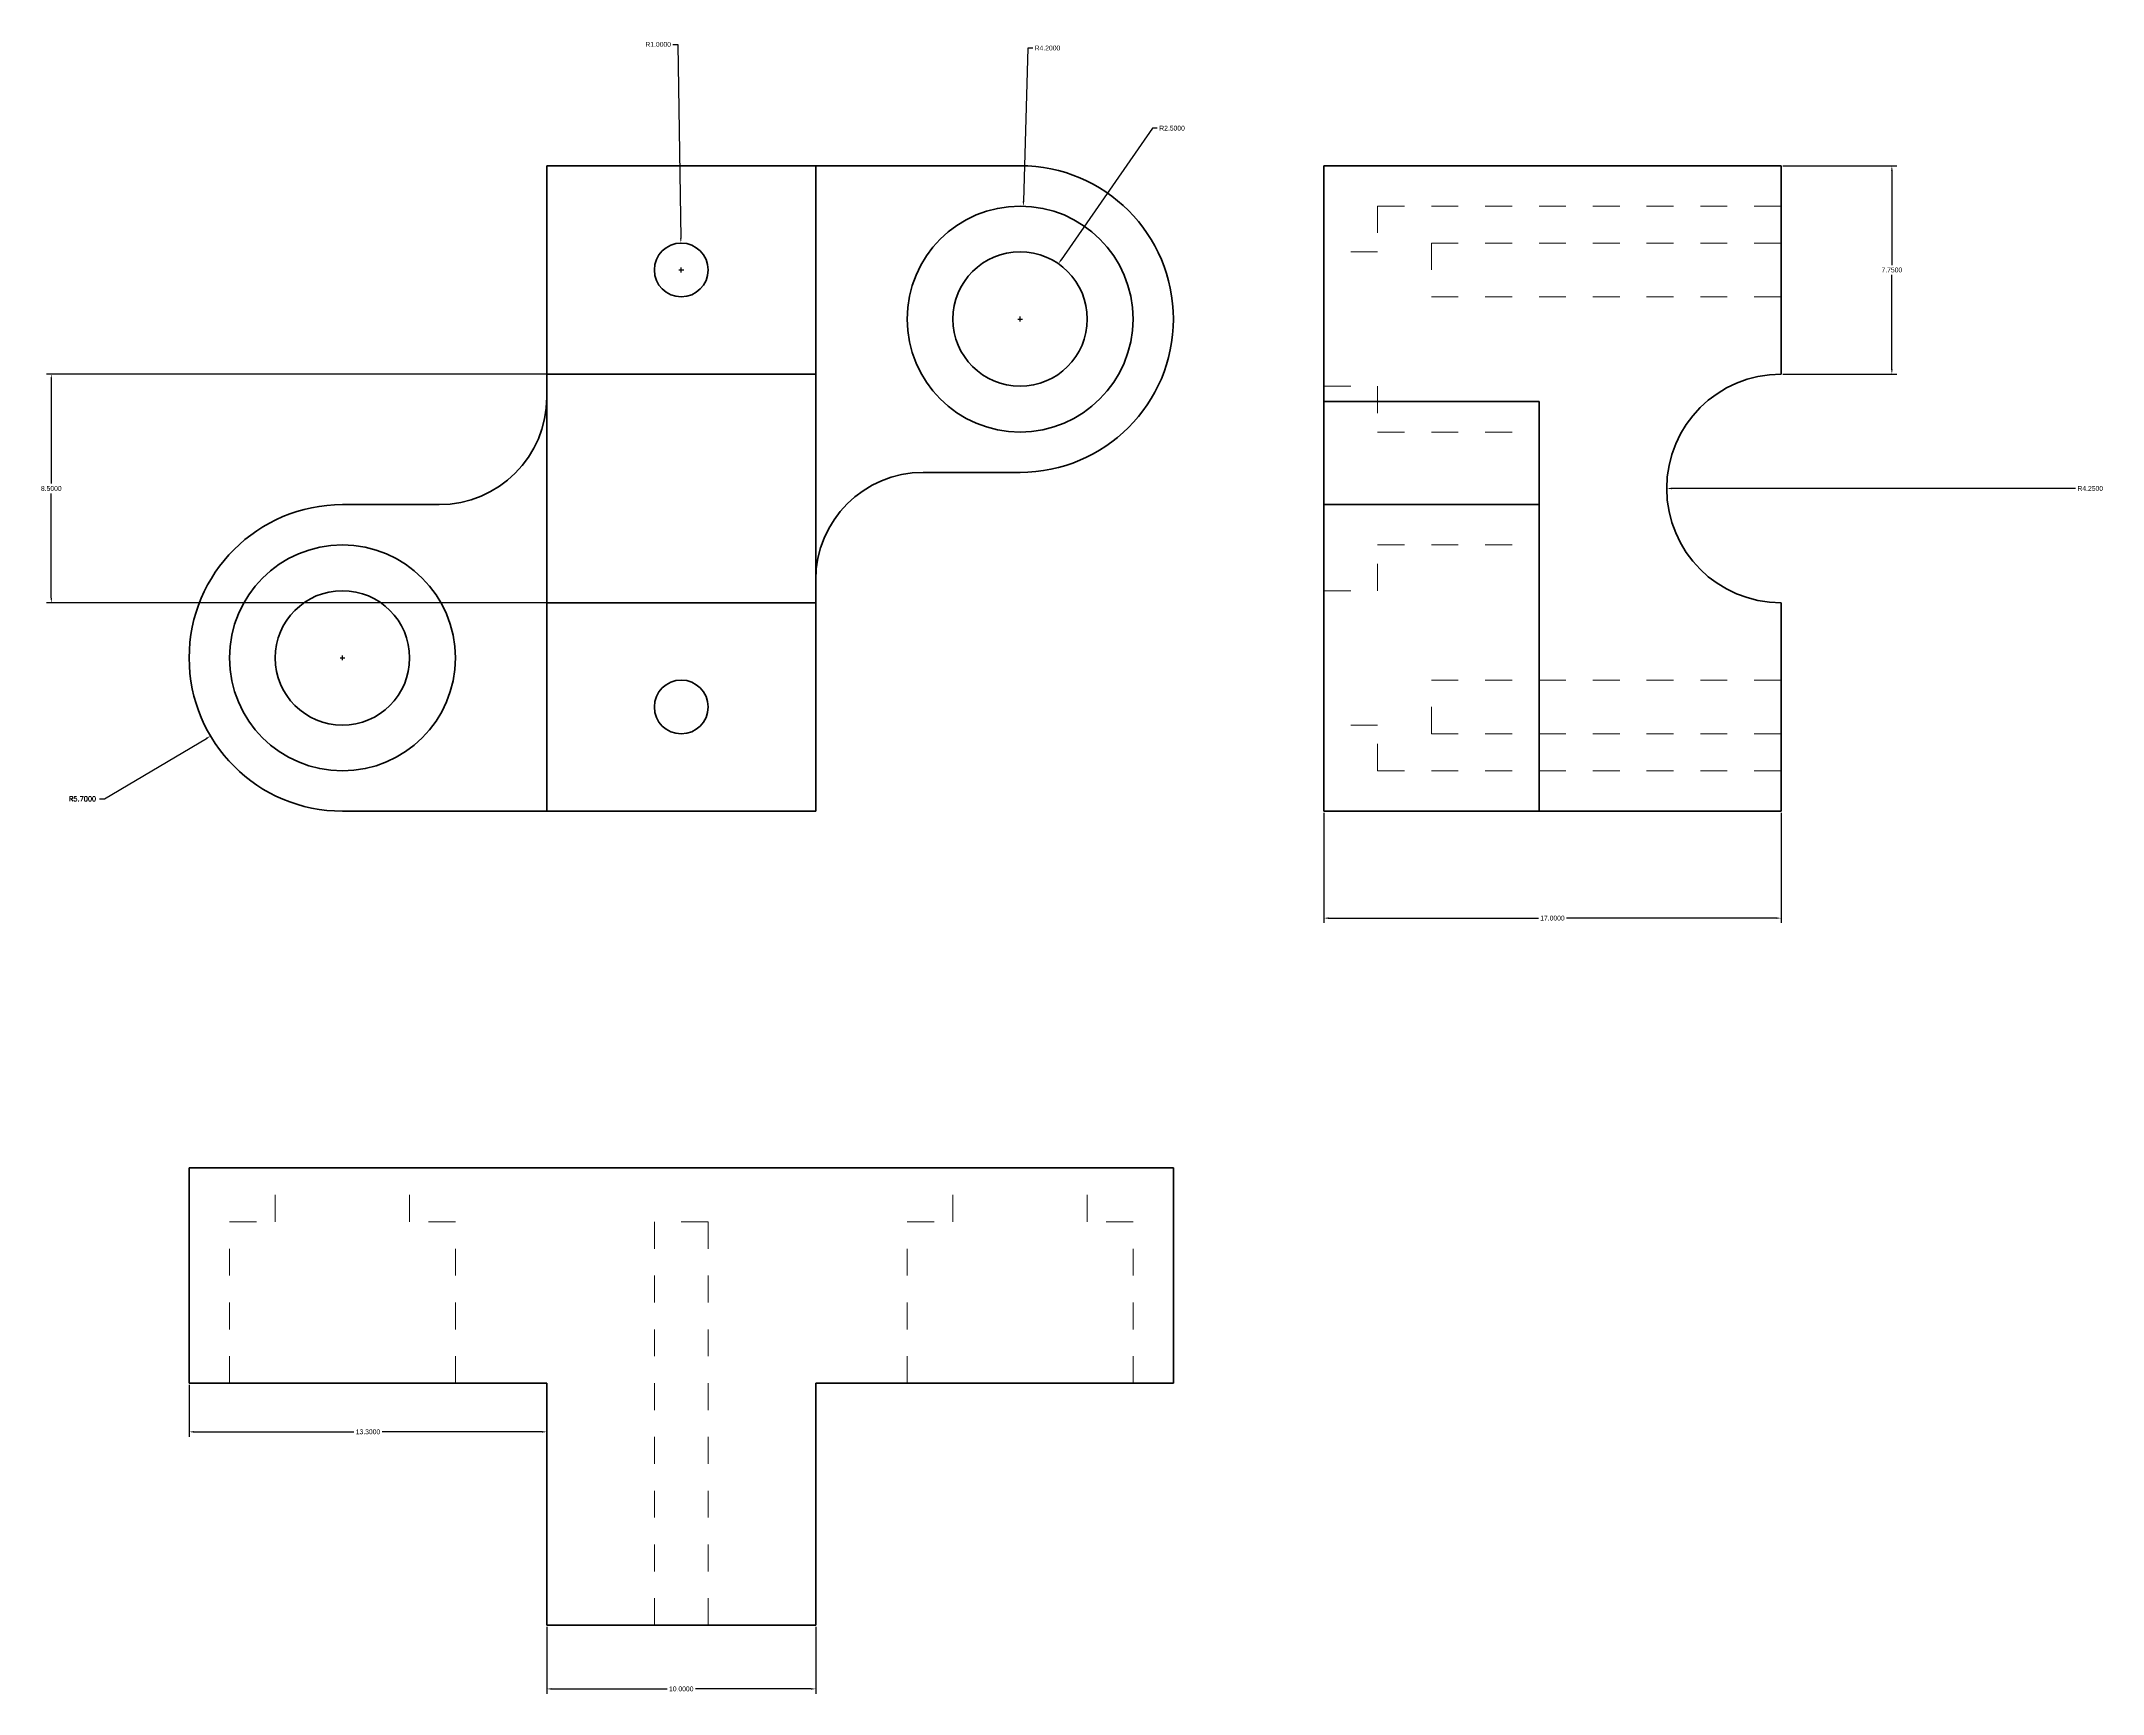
# Model space of a CAD drawing. Header units: millimetres. Extents: x 1230.1 to 1306.8, y 4980.6 to 5042.1.
import ezdxf

# ---------------------------------------------------------------- set-up
doc = ezdxf.new("R2010")
doc.units = ezdxf.units.MM
doc.linetypes.add('JIS_02_1.0', pattern=[2, 1, -1])
for name, color, linetype, lineweight in [('Capa1', 240, 'Continuous', 35), ('COTAS', 4, 'Continuous', 18), ('OCULTAS', 94, 'JIS_02_1.0', 9)]:
    doc.layers.add(name, color=color, linetype=linetype, lineweight=lineweight)
doc.styles.get("Standard").update_dxf_attribs({"font": 'arial.ttf'})
doc.dimstyles.get("Standard").update_dxf_attribs({"dimtxt": 0.18, "dimasz": 0.18, "dimexe": 0.18, "dimexo": 0.0625, "dimgap": 0.09, "dimtad": 0, "dimtih": 1, "dimtoh": 1, "dimdec": 4, "dimzin": 0, "dimdsep": 46, "dimtxsty": 'Standard', "dimcen": 0.09, "dimadec": 0, "dimazin": 0, "dimtfac": 1, "dimtdec": 4, "dimtofl": 0, "dimtmove": 0, "dimatfit": 3, "dimfxl": 1, "dimtolj": 1, "dimtzin": 0, "dimarcsym": 0})

# ---------------------------------------------------------------- blocks, each defined once
blk = doc.blocks.new('*D4')
at = {"layer": 'COTAS', "color": 0, "lineweight": -2, "transparency": 16777216}
for p, q in [((1248.943, 4983.094), (1248.943, 4980.607)), ((1258.943, 4983.094), (1258.943, 4980.607)), ((1249.123, 4980.787), (1253.419, 4980.787)), ((1258.763, 4980.787), (1254.468, 4980.787))]:
    blk.add_line(p, q, dxfattribs=at)
at = {"layer": 'COTAS', "color": 0, "transparency": 16777216}
for points in [[(1249.123, 4980.817), (1249.123, 4980.757), (1248.943, 4980.787)], [(1258.763, 4980.817), (1258.763, 4980.757), (1258.943, 4980.787)]]:
    blk.add_solid(points, dxfattribs=at)
at = {"layer": 'Defpoints', "color": 0, "transparency": 16777216}
for p in [(1248.943, 4983.157), (1258.943, 4983.157), (1258.943, 4980.787)]:
    blk.add_point(p, dxfattribs=at)
at = {"layer": 'COTAS', "color": 0, "transparency": 16777216, "insert": (1253.943, 4980.787), "char_height": 0.18, "attachment_point": 5}
blk.add_mtext('\\A1;10.0000', dxfattribs=at)
blk = doc.blocks.new('*D6')
at = {"layer": 'COTAS', "color": 0, "lineweight": -2, "transparency": 16777216}
for p, q in [((1235.643, 4992.094), (1235.643, 4990.166)), ((1248.943, 4992.094), (1248.943, 4990.166)), ((1235.823, 4990.346), (1241.769, 4990.346)), ((1248.763, 4990.346), (1242.818, 4990.346))]:
    blk.add_line(p, q, dxfattribs=at)
at = {"layer": 'COTAS', "color": 0, "transparency": 16777216}
for points in [[(1235.823, 4990.376), (1235.823, 4990.316), (1235.643, 4990.346)], [(1248.763, 4990.376), (1248.763, 4990.316), (1248.943, 4990.346)]]:
    blk.add_solid(points, dxfattribs=at)
at = {"layer": 'Defpoints', "color": 0, "transparency": 16777216}
for p in [(1235.643, 4992.157), (1248.943, 4992.157), (1248.943, 4990.346)]:
    blk.add_point(p, dxfattribs=at)
at = {"layer": 'COTAS', "color": 0, "transparency": 16777216, "insert": (1242.293, 4990.346), "char_height": 0.18, "attachment_point": 5}
blk.add_mtext('\\A1;13.3000', dxfattribs=at)
blk = doc.blocks.new('*D7')
at = {"layer": 'COTAS', "color": 0, "lineweight": -2, "transparency": 16777216}
for p, q in [((1294.902, 5037.424), (1299.141, 5037.424)), ((1298.961, 5037.244), (1298.961, 5033.731)), ((1298.961, 5029.854), (1298.961, 5033.367)), ((1294.902, 5029.674), (1299.141, 5029.674))]:
    blk.add_line(p, q, dxfattribs=at)
at = {"layer": 'COTAS', "color": 0, "transparency": 16777216}
for points in [[(1298.931, 5037.244), (1298.991, 5037.244), (1298.961, 5037.424)], [(1298.931, 5029.854), (1298.991, 5029.854), (1298.961, 5029.674)]]:
    blk.add_solid(points, dxfattribs=at)
at = {"layer": 'Defpoints', "color": 0, "transparency": 16777216}
for p in [(1294.84, 5037.424), (1294.84, 5029.674), (1298.961, 5029.674)]:
    blk.add_point(p, dxfattribs=at)
at = {"layer": 'COTAS', "color": 0, "transparency": 16777216, "insert": (1298.961, 5033.549), "char_height": 0.18, "attachment_point": 5}
blk.add_mtext('\\A1;7.7500', dxfattribs=at)
blk = doc.blocks.new('*D12')
at = {"layer": 'COTAS', "color": 0, "lineweight": -2, "transparency": 16777216}
for p, q in [((1253.635, 5041.936), (1253.815, 5041.936)), ((1253.815, 5041.936), (1253.925, 5034.729)), ((1253.943, 5033.459), (1253.943, 5033.639)), ((1253.853, 5033.549), (1254.033, 5033.549))]:
    blk.add_line(p, q, dxfattribs=at)
at = {"layer": 'COTAS', "color": 0, "transparency": 16777216}
blk.add_solid([(1253.955, 5034.729), (1253.895, 5034.728), (1253.928, 5034.549)], dxfattribs=at)
at = {"layer": 'Defpoints', "color": 0, "transparency": 16777216}
for p in [(1253.928, 5034.549), (1253.943, 5033.549)]:
    blk.add_point(p, dxfattribs=at)
at = {"layer": 'COTAS', "color": 0, "transparency": 16777216, "insert": (1253.085, 5041.936), "char_height": 0.18, "width": 0.94048, "attachment_point": 5}
blk.add_mtext('\\A1;R1.0000', dxfattribs=at)
blk = doc.blocks.new('*D13')
at = {"layer": 'COTAS', "color": 0, "lineweight": -2, "transparency": 16777216}
for p, q in [((1271.464, 5038.821), (1268.07, 5033.926)), ((1271.644, 5038.821), (1271.464, 5038.821)), ((1266.453, 5031.724), (1266.633, 5031.724)), ((1266.543, 5031.634), (1266.543, 5031.814))]:
    blk.add_line(p, q, dxfattribs=at)
at = {"layer": 'COTAS', "color": 0, "transparency": 16777216}
blk.add_solid([(1268.046, 5033.943), (1268.095, 5033.909), (1267.968, 5033.778)], dxfattribs=at)
at = {"layer": 'Defpoints', "color": 0, "transparency": 16777216}
for p in [(1267.968, 5033.778), (1266.543, 5031.724)]:
    blk.add_point(p, dxfattribs=at)
at = {"layer": 'COTAS', "color": 0, "transparency": 16777216, "insert": (1272.194, 5038.821), "char_height": 0.18, "attachment_point": 5}
blk.add_mtext('\\A1;R2.5000', dxfattribs=at)
blk = doc.blocks.new('*D14')
at = {"layer": 'COTAS', "color": 0, "lineweight": -2, "transparency": 16777216}
for p, q in [((1266.831, 5041.801), (1266.669, 5036.102)), ((1267.011, 5041.801), (1266.831, 5041.801)), ((1266.453, 5031.724), (1266.633, 5031.724)), ((1266.543, 5031.634), (1266.543, 5031.814))]:
    blk.add_line(p, q, dxfattribs=at)
at = {"layer": 'COTAS', "color": 0, "transparency": 16777216}
blk.add_solid([(1266.639, 5036.103), (1266.699, 5036.101), (1266.663, 5035.922)], dxfattribs=at)
at = {"layer": 'Defpoints', "color": 0, "transparency": 16777216}
for p in [(1266.663, 5035.922), (1266.543, 5031.724)]:
    blk.add_point(p, dxfattribs=at)
at = {"layer": 'COTAS', "color": 0, "transparency": 16777216, "insert": (1267.561, 5041.801), "char_height": 0.18, "attachment_point": 5}
blk.add_mtext('\\A1;R4.2000', dxfattribs=at)
blk = doc.blocks.new('*D15')
at = {"layer": 'COTAS', "color": 0, "lineweight": -2, "transparency": 16777216}
for p, q in [((1241.253, 5019.124), (1241.433, 5019.124)), ((1241.343, 5019.034), (1241.343, 5019.214)), ((1232.494, 5013.884), (1236.284, 5016.128)), ((1232.314, 5013.884), (1232.494, 5013.884))]:
    blk.add_line(p, q, dxfattribs=at)
at = {"layer": 'COTAS', "color": 0, "transparency": 16777216}
blk.add_solid([(1236.269, 5016.154), (1236.299, 5016.102), (1236.439, 5016.219)], dxfattribs=at)
at = {"layer": 'Defpoints', "color": 0, "transparency": 16777216}
for p in [(1241.343, 5019.124), (1236.439, 5016.219)]:
    blk.add_point(p, dxfattribs=at)
at = {"layer": 'COTAS', "color": 0, "transparency": 16777216, "insert": (1231.68, 5013.884), "char_height": 0.18, "attachment_point": 5}
blk.add_mtext('\\A1;{\\Fcomplex|c0;R5.7000}', dxfattribs=at)
blk = doc.blocks.new('*D16')
at = {"layer": 'COTAS', "color": 0, "lineweight": -2, "transparency": 16777216}
for p, q in [((1277.84, 5013.361), (1277.84, 5009.268)), ((1294.84, 5013.361), (1294.84, 5009.268)), ((1278.02, 5009.448), (1285.815, 5009.448)), ((1294.66, 5009.448), (1286.864, 5009.448))]:
    blk.add_line(p, q, dxfattribs=at)
at = {"layer": 'COTAS', "color": 0, "transparency": 16777216}
for points in [[(1278.02, 5009.478), (1278.02, 5009.418), (1277.84, 5009.448)], [(1294.66, 5009.478), (1294.66, 5009.418), (1294.84, 5009.448)]]:
    blk.add_solid(points, dxfattribs=at)
at = {"layer": 'Defpoints', "color": 0, "transparency": 16777216}
for p in [(1277.84, 5013.424), (1294.84, 5013.424), (1294.84, 5009.448)]:
    blk.add_point(p, dxfattribs=at)
at = {"layer": 'COTAS', "color": 0, "transparency": 16777216, "insert": (1286.34, 5009.448), "char_height": 0.18, "attachment_point": 5}
blk.add_mtext('\\A1;17.0000', dxfattribs=at)
blk = doc.blocks.new('*D17')
at = {"layer": 'COTAS', "color": 0, "lineweight": -2, "transparency": 16777216}
for p, q in [((1253.881, 5029.674), (1230.337, 5029.674)), ((1230.517, 5029.494), (1230.517, 5025.606)), ((1230.517, 5021.354), (1230.517, 5025.242)), ((1253.881, 5021.174), (1230.337, 5021.174))]:
    blk.add_line(p, q, dxfattribs=at)
at = {"layer": 'COTAS', "color": 0, "transparency": 16777216}
for points in [[(1230.487, 5029.494), (1230.547, 5029.494), (1230.517, 5029.674)], [(1230.487, 5021.354), (1230.547, 5021.354), (1230.517, 5021.174)]]:
    blk.add_solid(points, dxfattribs=at)
at = {"layer": 'Defpoints', "color": 0, "transparency": 16777216}
for p in [(1253.943, 5029.674), (1230.517, 5021.174), (1253.943, 5021.174)]:
    blk.add_point(p, dxfattribs=at)
at = {"layer": 'COTAS', "color": 0, "transparency": 16777216, "insert": (1230.517, 5025.424), "char_height": 0.18, "attachment_point": 5}
blk.add_mtext('\\A1;8.5000', dxfattribs=at)
blk = doc.blocks.new('*D18')
at = {"layer": 'COTAS', "color": 0, "lineweight": -2, "transparency": 16777216}
blk.add_line((1305.789, 5025.424), (1290.77, 5025.424), dxfattribs=at)
at = {"layer": 'COTAS', "color": 0, "transparency": 16777216}
blk.add_solid([(1290.77, 5025.454), (1290.77, 5025.394), (1290.59, 5025.424)], dxfattribs=at)
at = {"layer": 'Defpoints', "color": 0, "transparency": 16777216}
for p in [(1290.59, 5025.424), (1294.84, 5025.424)]:
    blk.add_point(p, dxfattribs=at)
at = {"layer": 'COTAS', "color": 0, "transparency": 16777216, "insert": (1306.339, 5025.424), "char_height": 0.18, "attachment_point": 5}
blk.add_mtext('\\A1;R4.2500', dxfattribs=at)

msp = doc.modelspace()

# ---------------------------------------------------------------- linework, layer by layer
at = {"layer": 'Capa1'}
for p, q in [((1258.94335, 5037.42393), (1248.94335, 5037.42393)), ((1248.94335, 5037.42393), (1248.94335, 5013.42393)), ((1258.94335, 5013.42393), (1258.94335, 5037.42393)), ((1258.94335, 5037.42393), (1266.54335, 5037.42393)), ((1277.83959, 5037.42393), (1277.83959, 5037.42393)), ((1277.83959, 5037.42393), (1277.83959, 5013.42393)), ((1277.83959, 5037.42393), (1294.83959, 5037.42393)), ((1294.83959, 5037.42393), (1294.83959, 5029.67393)), ((1258.94335, 5029.67393), (1258.94335, 5033.54893)), ((1258.94335, 5029.67393), (1248.94335, 5029.67393)), ((1258.94335, 5021.17393), (1258.94335, 5029.67393)), ((1285.83959, 5028.65607), (1277.83959, 5028.65607)), ((1285.83959, 5013.42393), (1285.83959, 5028.65607)), ((1262.94335, 5026.02393), (1266.54335, 5026.02393)), ((1244.94335, 5024.82393), (1241.34335, 5024.82393)), ((1277.83959, 5024.82393), (1285.83959, 5024.82393)), ((1258.94335, 5021.17393), (1258.94335, 5022.02393)), ((1248.94335, 5013.42393), (1248.94335, 5021.17393)), ((1248.94335, 5021.17393), (1258.94335, 5021.17393)), ((1294.83959, 5013.42393), (1294.83959, 5021.17393)), ((1248.94335, 5013.42393), (1241.34335, 5013.42393)), ((1248.94335, 5013.42393), (1258.94335, 5013.42393)), ((1277.83959, 5013.42393), (1294.83959, 5013.42393)), ((1277.83959, 5013.42393), (1285.83959, 5013.42393)), ((1272.24335, 5000.15682), (1235.64335, 5000.15682)), ((1235.64335, 5000.15682), (1235.64335, 4992.15682)), ((1272.24335, 5000.15682), (1272.24335, 4992.15682)), ((1248.94335, 4992.15682), (1235.64335, 4992.15682)), ((1248.94335, 4983.15682), (1248.94335, 4992.15682)), ((1272.24335, 4992.15682), (1258.94335, 4992.15682)), ((1258.94335, 4992.15682), (1258.94335, 4983.15682)), ((1258.94335, 4983.15682), (1248.94335, 4983.15682))]:
    msp.add_line(p, q, dxfattribs=at)
for centre, radius in [((1266.54335, 5031.72393), 4.2), ((1253.94335, 5033.54893), 1), ((1266.54335, 5031.72393), 2.5), ((1241.34335, 5019.12393), 4.2), ((1241.34335, 5019.12393), 2.5), ((1253.94335, 5017.29893), 1)]:
    msp.add_circle(centre, radius, dxfattribs=at)
for centre, radius, start, end in [((1266.54335, 5031.72393), 5.7, 270, 90), ((1294.83959, 5025.42393), 4.25, 90, 270), ((1244.94335, 5028.82393), 4, 270, 0), ((1262.94335, 5022.02393), 4, 90, 180), ((1241.34335, 5019.12393), 5.7, 90, 270)]:
    msp.add_arc(centre, radius, start, end, dxfattribs=at)
at = {"layer": 'OCULTAS'}
for p, q in [((1294.83959, 5035.92393), (1279.83959, 5035.92393)), ((1279.83959, 5035.92393), (1279.83959, 5034.22393)), ((1294.83959, 5034.54893), (1281.83959, 5034.54893)), ((1281.83959, 5034.54893), (1281.83959, 5032.54893)), ((1279.83959, 5034.22393), (1277.83959, 5034.22393)), ((1281.83959, 5032.54893), (1294.83959, 5032.54893)), ((1277.83959, 5029.22393), (1279.83959, 5029.22393)), ((1279.83959, 5029.22393), (1279.83959, 5027.52393)), ((1279.83959, 5027.52393), (1285.83959, 5027.52393)), ((1279.83959, 5021.62393), (1279.83959, 5023.32393)), ((1279.83959, 5023.32393), (1285.83959, 5023.32393)), ((1277.83959, 5021.62393), (1279.83959, 5021.62393)), ((1281.83959, 5016.29893), (1281.83959, 5018.29893)), ((1281.83959, 5018.29893), (1294.83959, 5018.29893)), ((1279.83959, 5016.62393), (1277.83959, 5016.62393)), ((1279.83959, 5014.92393), (1279.83959, 5016.62393)), ((1294.83959, 5016.29893), (1281.83959, 5016.29893)), ((1294.83959, 5014.92393), (1279.83959, 5014.92393)), ((1285.83959, 5014.92393), (1285.83959, 5014.92393)), ((1285.83959, 5013.42393), (1285.83959, 5013.42393)), ((1238.84335, 4998.15682), (1238.84335, 5000.15682)), ((1243.84335, 4998.15682), (1243.84335, 5000.15682)), ((1264.04335, 4998.15682), (1264.04335, 5000.15682)), ((1269.04335, 4998.15682), (1269.04335, 5000.15682)), ((1237.14335, 4992.15682), (1237.14335, 4998.15682)), ((1237.14335, 4998.15682), (1238.84335, 4998.15682)), ((1245.54335, 4998.15682), (1243.84335, 4998.15682)), ((1245.54335, 4992.15682), (1245.54335, 4998.15682)), ((1254.94335, 4998.15682), (1252.94335, 4998.15682)), ((1252.94335, 4998.15682), (1252.94335, 4983.15682)), ((1254.94335, 4983.15682), (1254.94335, 4998.15682)), ((1262.34335, 4992.15682), (1262.34335, 4998.15682)), ((1262.34335, 4998.15682), (1264.04335, 4998.15682)), ((1270.74335, 4998.15682), (1269.04335, 4998.15682)), ((1270.74335, 4992.15682), (1270.74335, 4998.15682)), ((1248.94335, 4983.15682), (1248.94335, 4983.15682))]:
    msp.add_line(p, q, dxfattribs=at)

# ---------------------------------------------------------------- dimensions: what is measured, and where the dimension line sits
at = {"layer": 'COTAS'}
for center, mpoint, picture, middle in [((1253.94335, 5033.54893), (1253.92803, 5034.54881), '*D12', (1253.08539, 5041.93605)), ((1266.54335, 5031.72393), (1266.66339, 5035.92222), '*D14', (1267.56092, 5041.80063)), ((1266.54335, 5031.72393), (1267.96778, 5033.77844), '*D13', (1272.19357, 5038.82132)), ((1294.83959, 5025.42393), (1290.58959, 5025.42393), '*D18', (1306.33874, 5025.42393))]:
    dim = msp.add_radius_dim(center=center, mpoint=mpoint, dimstyle='Standard', dxfattribs=at)
    dim.commit()
    dim.dimension.update_dxf_attribs({"geometry": picture, "text_midpoint": middle, "dimtype": 164})
for base, p1, p2, angle, picture, middle, dimtype in [((1298.961, 5029.67393), (1294.83959, 5037.42393), (1294.83959, 5029.67393), 90, '*D7', (1298.961, 5033.54893), 160), ((1248.94335, 4990.34643), (1235.64335, 4992.15682), (1248.94335, 4992.15682), 0, '*D6', (1242.29335, 4990.34643), 161)]:
    dim = msp.add_linear_dim(base=base, p1=p1, p2=p2, angle=angle, dimstyle='Standard', dxfattribs=at)
    dim.commit()
    dim.dimension.update_dxf_attribs({"geometry": picture, "text_midpoint": middle, "dimtype": dimtype})
dim = msp.add_aligned_dim(p1=(1253.94335, 5029.67393), p2=(1253.94335, 5021.17393), distance=-23.42589, dimstyle='Standard', dxfattribs=at)
dim.commit()
dim.dimension.update_dxf_attribs({"geometry": '*D17', "text_midpoint": (1230.51746, 5025.42393)})
dim = msp.add_radius_dim(center=(1241.34335, 5019.12393), mpoint=(1236.43884, 5016.21949), text='{\\Fcomplex|c0;<>}', dimstyle='Standard', dxfattribs=at)
dim.commit()
dim.dimension.update_dxf_attribs({"geometry": '*D15', "text_midpoint": (1231.68004, 5013.88355), "dimtype": 164})
for base, p1, p2, picture, middle in [((1294.83959, 5009.44764), (1277.83959, 5013.42393), (1294.83959, 5013.42393), '*D16', (1286.33959, 5009.44764)), ((1258.94335, 4980.78658), (1248.94335, 4983.15682), (1258.94335, 4983.15682), '*D4', (1253.94335, 4980.78658))]:
    dim = msp.add_linear_dim(base=base, p1=p1, p2=p2, dimstyle='Standard', dxfattribs=at)
    dim.commit()
    dim.dimension.update_dxf_attribs({"geometry": picture, "text_midpoint": middle})

doc.saveas('drawing.dxf')
